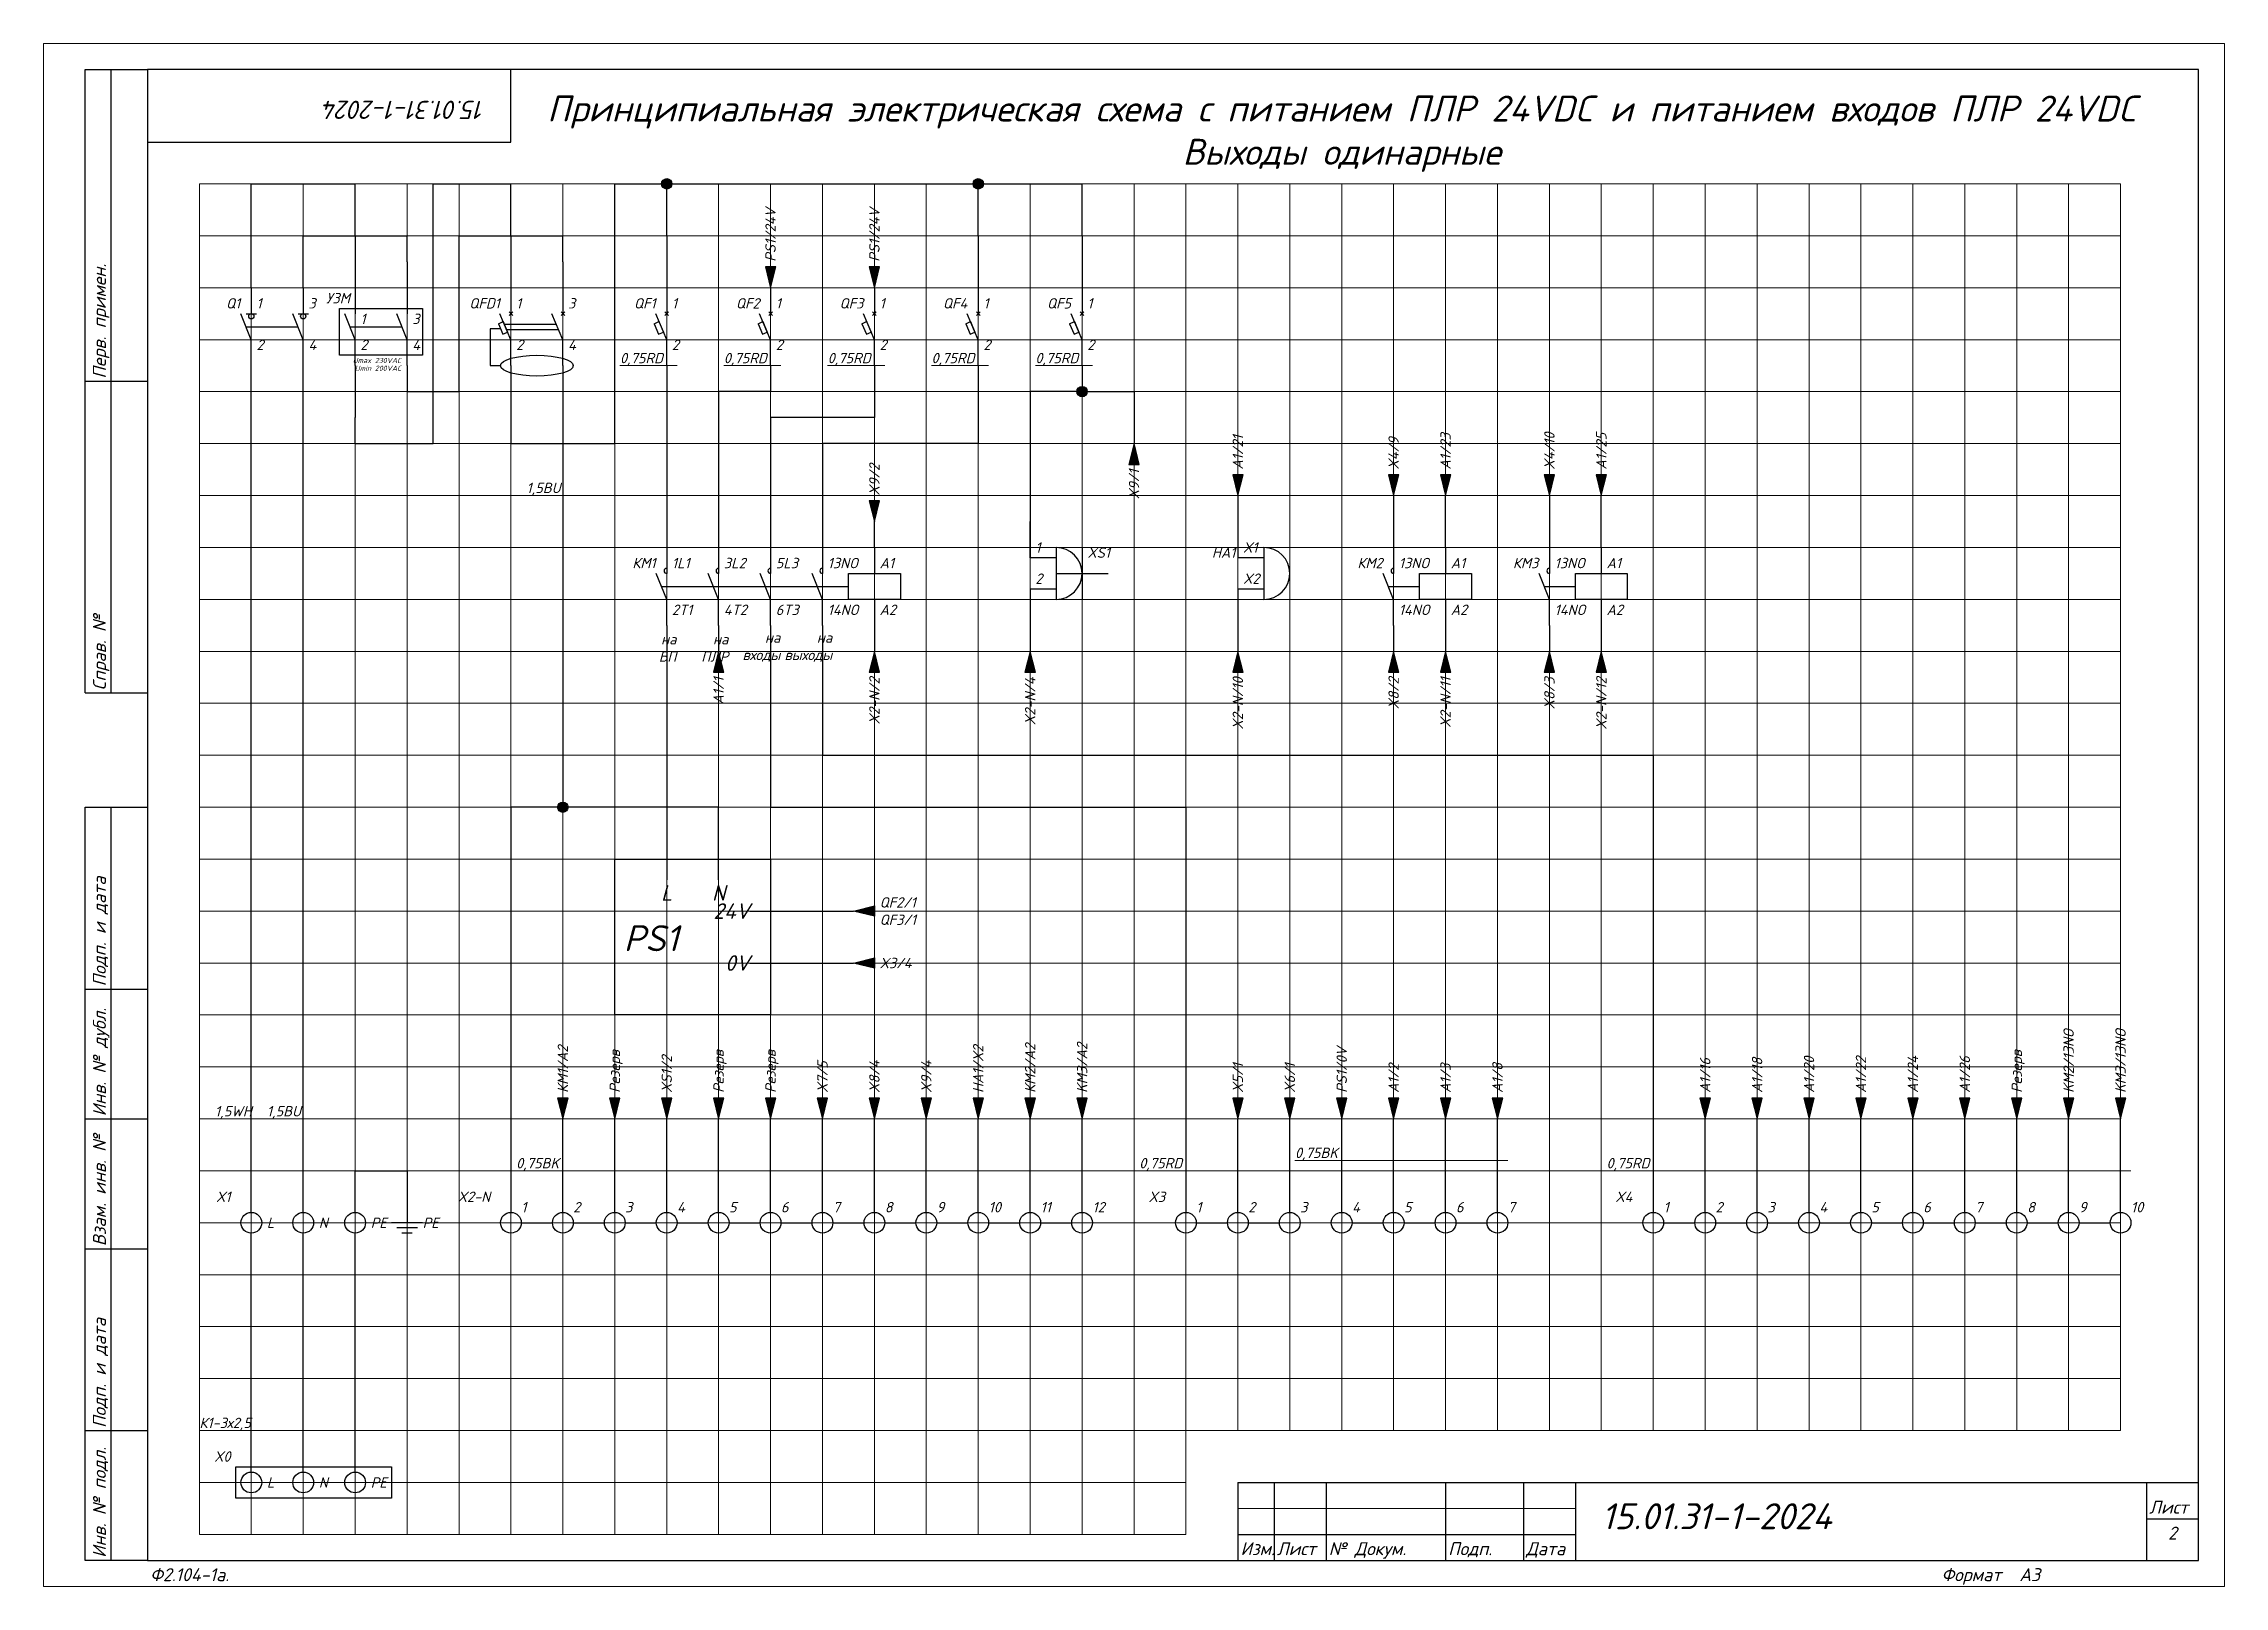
# Paper-space layout 'Эл2 (5)' of a CAD drawing. Header units: millimetres. Extents: x 0 to 420, y 0 to 297.
# The model-space entities are those that its viewports show. They can reach past a viewport. Long polylines and large blocks are cut down to what shows.
import ezdxf
from ezdxf.enums import TextEntityAlignment as Align

# ---------------------------------------------------------------- set-up
doc = ezdxf.new("R2010")
doc.units = ezdxf.units.MM
for name, color, linetype, lineweight in [('4', 4, 'Continuous', 15), ('Основная', 7, 'Continuous', 30), ('Тонкая для кабелей', 7, 'Continuous', 15)]:
    doc.layers.add(name, color=color, linetype=linetype, lineweight=lineweight)
doc.layers.add('Привязки', color=2, linetype='Continuous', lineweight=0, plot=False, transparency=0.8)
doc.layers.add('рамка', color=253, linetype='Continuous', lineweight=5, transparency=0.8)
doc.styles.add('текст', font='isocpeui.ttf')

psp = doc.layouts.new('Эл2 (5)')

msp = doc.modelspace()

# ---------------------------------------------------------------- texts
at = {"layer": 'Основная', "style": 'текст'}
for s, width, heights, insert, char_height, attachment_point in [('Принципиальная электрическая схема с питанием ПЛР 24VDC и питанием входов ПЛР 24VDC\\PВыходы одинарные', 333.9398066, [15.99579], (9090.0001, 289.99998), 5, 2), ('УЗМ', 5.8793103, [0], (8899, 250), 2, 9), ('1', 3, [0], (8881, 249), 2, 7), ('3', 3, [0], (8891, 249), 2, 7), ('1', 3, [0], (8901, 246), 2, 7), ('3', 3, [0], (8911, 246), 2, 7), ('1', 3, [0], (8931, 249), 2, 7), ('3', 3, [0], (8941, 249), 2, 7), ('1', 3, [0], (8961, 249), 2, 7), ('1', 3, [0], (8981, 249), 2, 7), ('1', 3, [0], (9001, 249), 2, 7), ('1', 3, [0], (9021, 249), 2, 7), ('1', 3, [0], (9041, 249), 2, 7), ('2', 3, [0], (8881, 241), 2, 7), ('4', 3, [0], (8891, 241), 2, 7), ('Umax 230VAC', 12.2395477, [0], (8908.87931, 238.49676), 1, 9), ('2', 3, [0], (8901, 241), 2, 7), ('4', 3, [0], (8911, 241), 2, 7), ('2', 3, [0], (8931, 241), 2, 7), ('4', 3, [0], (8941, 241), 2, 7), ('2', 3, [0], (8961, 241), 2, 7), ('2', 3, [0], (8981, 241), 2, 7), ('2', 3, [0], (9001, 241), 2, 7), ('2', 3, [0], (9021, 241), 2, 7), ('2', 3, [0], (9041, 241), 2, 7), ('Umin 200VAC', 14.3469034, [0], (8908.87931, 237), 1, 9), ('1', 3, [0], (9031, 202), 2, 7), ('XS1', 3, [0], (9041, 201), 2, 7), ('HA1', 3, [0], (9065, 201), 2, 7), ('X1', 3, [0], (9071, 202), 2, 7), ('КМ1', 5.8793103, [0], (8957.87931, 199), 2, 9), ('1L1', 3, [0], (8961, 199), 2, 7), ('3L2', 3, [0], (8971, 199), 2, 7), ('5L3', 3, [0], (8981, 199), 2, 7), ('13NO', 3, [0], (8991, 199), 2, 7), ('А1', 3, [0], (9001, 199), 2, 7), ('2', 3, [0], (9031, 196), 2, 7), ('X2', 3, [0], (9071, 196), 2, 7), ('КМ2', 5.8793103, [0], (9097.87931, 199), 2, 9), ('13NO', 3, [0], (9101, 199), 2, 7), ('А1', 3, [0], (9111, 199), 2, 7), ('КМ3', 5.8793103, [0], (9127.87931, 199), 2, 9), ('13NO', 3, [0], (9131, 199), 2, 7), ('А1', 3, [0], (9141, 199), 2, 7), ('2T1', 3, [0], (8961, 190), 2, 7), ('4T2', 3, [0], (8971, 190), 2, 7), ('6T3', 3, [0], (8981, 190), 2, 7), ('14NO', 3, [0], (8991, 190), 2, 7), ('А2', 3, [0], (9001, 190), 2, 7), ('14NO', 3, [0], (9101, 190), 2, 7), ('А2', 3, [0], (9111, 190), 2, 7), ('14NO', 3, [0], (9131, 190), 2, 7), ('А2', 3, [0], (9141, 190), 2, 7), ('QF2/1\\PQF3/1', 10, [0], (9001, 133), 2, 4), ('X3/4', 10, [0], (9001, 123), 2, 4), ('X1', 10, [0], (8876, 77), 2, 9), ('X2-N', 10, [0], (8926, 77), 2, 9), ('1', 3, [0], (8932, 75), 2, 7), ('2', 3, [0], (8942, 75), 2, 7), ('3', 3, [0], (8952, 75), 2, 7), ('4', 3, [0], (8962, 75), 2, 7), ('5', 3, [0], (8972, 75), 2, 7), ('6', 3, [0], (8982, 75), 2, 7), ('7', 3, [0], (8992, 75), 2, 7), ('8', 3, [0], (9002, 75), 2, 7), ('9', 3, [0], (9012, 75), 2, 7), ('10', 3, [0], (9022, 75), 2, 7), ('11', 3, [0], (9032, 75), 2, 7), ('12', 3, [0], (9042, 75), 2, 7), ('X3', 10, [0], (9056, 77), 2, 9), ('1', 3, [0], (9062, 75), 2, 7), ('2', 3, [0], (9072, 75), 2, 7), ('3', 3, [0], (9082, 75), 2, 7), ('4', 3, [0], (9092, 75), 2, 7), ('5', 3, [0], (9102, 75), 2, 7), ('6', 3, [0], (9112, 75), 2, 7), ('7', 3, [0], (9122, 75), 2, 7), ('X4', 10, [0], (9146, 77), 2, 9), ('1', 3, [0], (9152, 75), 2, 7), ('2', 3, [0], (9162, 75), 2, 7), ('3', 3, [0], (9172, 75), 2, 7), ('4', 3, [0], (9182, 75), 2, 7), ('5', 3, [0], (9192, 75), 2, 7), ('6', 3, [0], (9202, 75), 2, 7), ('7', 3, [0], (9212, 75), 2, 7), ('8', 3, [0], (9222, 75), 2, 7), ('9', 3, [0], (9232, 75), 2, 7), ('10', 3, [0], (9242, 75), 2, 7), ('L', 5, [0], (8883, 73), 2, 4), ('N', 5, [0], (8893, 73), 2, 4), ('PE', 5, [0], (8903, 73), 2, 4), ('PE', 5, [0], (8913, 73), 2, 4), ('X0', 10, [0], (8876, 27), 2, 9), ('L', 5, [0], (8883, 23), 2, 4), ('N', 5, [0], (8893, 23), 2, 4), ('PE', 5, [0], (8903, 23), 2, 4)]:
    msp.add_mtext_dynamic_manual_height_columns(s, width=width, gutter_width=200, heights=heights, dxfattribs=dict(at, insert=insert, char_height=char_height, attachment_point=attachment_point))
at = {"layer": 'Основная', "char_height": 2, "rotation": 90, "style": 'текст'}
for s, heights, insert, attachment_point in [('PS1/24V', [0], (8979, 258), 1), ('PS1/24V', [0], (8999, 258), 1), ('A1/21', [0], (9069, 218), 1), ('X4/9', [0], (9099, 218), 1), ('A1/23', [0], (9109, 218), 1), ('X4/10', [0], (9129, 218), 1), ('A1/25', [0], (9139, 218), 1), ('X9/2', [0], (8999, 213), 1), ('X9/1', [1.17616], (9051, 218), 9), ('А1/1', [0], (8971, 178), 9), ('X2-N/2', [0], (9001, 178), 9), ('X2-N/4', [0], (9031, 178), 9), ('X2-N/10', [0], (9071, 178), 9), ('X8/2', [0], (9101, 178), 9), ('X2-N/11', [0], (9111, 178), 9), ('X8/3', [0], (9131, 178), 9), ('X2-N/12', [0], (9141, 178), 9), ('KM2/13NO', [0], (9229, 98), 1), ('KM3/13NO', [0], (9239, 98), 1), ('КМ1/А2', [0], (8939, 98), 1), ('Резерв', [0], (8949, 98), 1), ('XS1/2', [0], (8959, 98), 1), ('Резерв', [0], (8969, 98), 1), ('Резерв', [0], (8979, 98), 1), ('HA1/X2', [0], (9019, 98), 1), ('КМ2/A2', [0], (9029, 98), 1), ('KM3/A2', [0], (9039, 98), 1), ('PS1/0V', [0], (9089, 98), 1), ('А1/18', [0], (9169, 98), 1), ('А1/20', [0], (9179, 98), 1), ('А1/22', [0], (9189, 98), 1), ('А1/24', [0], (9199, 98), 1), ('А1/26', [0], (9209, 98), 1), ('Резерв', [0], (9219, 98), 1), ('X7/5', [0], (8989, 98), 1), ('X8/4', [0], (8999, 98), 1), ('X9/4', [0], (9009, 98), 1), ('X5/1', [0], (9069, 98), 1), ('X6/1', [0], (9079, 98), 1), ('А1/2', [0], (9099, 98), 1), ('А1/3', [0], (9109, 98), 1), ('А1/8', [0], (9119, 98), 1), ('А1/16', [0], (9159, 98), 1)]:
    msp.add_mtext_dynamic_manual_height_columns(s, width=5.8793103, gutter_width=200, heights=heights, dxfattribs=dict(at, insert=insert, attachment_point=attachment_point))
at = {"layer": 'Основная', "style": 'текст'}
for s, insert, char_height, width, attachment_point in [('Q1', (8877.87931, 249), 2, 3.8793103, 9), ('QFD1', (8927.87931, 249), 2, 3.8793103, 9), ('QF1', (8957.87931, 249), 2, 3.8793103, 9), ('QF2', (8977.87931, 249), 2, 3.8793103, 9), ('QF3', (8997.87931, 249), 2, 3.8793103, 9), ('QF4', (9017.87931, 249), 2, 3.8793103, 9), ('QF5', (9037.87931, 249), 2, 3.8793103, 9), ('L', (8960, 138), 3, 6, 2), ('N', (8970, 138), 3, 6, 2), ('24V', (8976, 133), 3, 3, 6), ('PS1', (8957, 127.77745), 5, 20, 5), ('0V', (8976, 123), 3, 3, 6)]:
    msp.add_mtext(s, dxfattribs=dict(at, insert=insert, char_height=char_height, width=width, attachment_point=attachment_point))
at = {"layer": 'Привязки', "char_height": 2, "attachment_point": 9, "style": 'текст'}
for s, insert in [('на БП', (8961.87931, 181)), ('на ПЛР', (8971.87931, 181)), ('на входы', (8981.87931, 181)), ('на выходы', (8991.87931, 181))]:
    msp.add_mtext_dynamic_manual_height_columns(s, width=5.8793103, gutter_width=200, heights=[0], dxfattribs=dict(at, insert=insert))
at = {"layer": 'Тонкая для кабелей', "char_height": 2, "attachment_point": 7, "style": 'текст'}
for s, insert in [('0,75RD', (8951, 238)), ('0,75RD', (8971, 238)), ('0,75RD', (8991, 238)), ('0,75RD', (9011, 238)), ('0,75RD', (9031, 238)), ('1,5BU', (8933, 213)), ('1,5WH', (8873, 93)), ('1,5BU', (8883, 93)), ('0,75BK', (8931, 83)), ('0,75RD', (9051, 83)), ('0,75BK', (9081, 85)), ('0,75RD', (9141, 83)), ('К1-3х2,5', (8870, 33))]:
    msp.add_mtext_dynamic_manual_height_columns(s, width=10, gutter_width=200, heights=[0], dxfattribs=dict(at, insert=insert))

# ---------------------------------------------------------------- blocks, each defined once
blk = doc.blocks.new('*U109')
for p, q in [((8, 232), (8, 292)), ((8, 292), (20, 292)), ((13, 232), (13, 292)), ((90, 292), (90, 292)), ((90, 292), (90, 292)), ((90, 278), (90, 292)), ((90, 292), (90, 292)), ((90, 292), (90, 292)), ((90, 292), (90, 292)), ((20, 278), (90, 278)), ((8, 232), (20, 232)), ((8, 172), (8, 232)), ((13, 172), (13, 232)), ((8, 172), (20, 172)), ((8, 115), (8, 150)), ((8, 150), (20, 150)), ((13, 115), (13, 150)), ((8, 90), (8, 115)), ((8, 115), (20, 115)), ((13, 90), (13, 115)), ((8, 65), (8, 90)), ((8, 90), (20, 90)), ((13, 65), (13, 90)), ((8, 30), (8, 65)), ((8, 65), (20, 65)), ((13, 30), (13, 65)), ((230, 60), (415, 60)), ((230, 60), (230, 5)), ((237, 60), (237, 35)), ((247, 60), (247, 5)), ((270, 60), (270, 5)), ((285, 60), (285, 5)), ((295, 60), (295, 5)), ((415, 60), (415, 60)), ((415, 60), (415, 60)), ((295, 45), (415, 45)), ((365, 45), (365, 20)), ((380, 45), (380, 25)), ((397, 45), (397, 25)), ((230, 40), (295, 40)), ((365, 40), (415, 40)), ((230, 35), (295, 35)), ((8, 5), (8, 30)), ((8, 30), (20, 30)), ((13, 5), (13, 30)), ((365, 25), (415, 25)), ((385, 25), (385, 20)), ((295, 20), (415, 20)), ((365, 20), (365, 5)), ((20, 5), (8, 5))]:
    blk.add_line(p, q)
blk.add_lwpolyline([(20, 5), (415, 5), (415, 292), (20, 292)], close=True)
at = {"layer": '4'}
for p, q in [((230, 55), (295, 55)), ((230, 50), (295, 50)), ((230, 45), (295, 45)), ((370, 40), (370, 25)), ((375, 40), (375, 25)), ((230, 30), (295, 30)), ((230, 25), (295, 25)), ((230, 20), (295, 20)), ((230, 15), (295, 15)), ((230, 10), (295, 10))]:
    blk.add_line(p, q, dxfattribs=at)
at = {"layer": 'Привязки'}
blk.add_lwpolyline([(0, 0), (420, 0), (420, 297), (0, 297)], close=True, dxfattribs=at)
at = {"layer": 'рамка'}
blk.add_lwpolyline([(0, 297), (420, 297), (420, 0), (0, 0)], close=True, dxfattribs=at)
at = {"style": 'текст'}
for s, p in [('Перв. примен.', (12, 232.5)), ('Справ. №', (12, 172.5)), ('Подп. и дата', (12, 115.5)), ('Инв. № дубл.', (12, 90.5)), ('Взам. инв. №', (12, 65.5)), ('Подп. и дата', (12, 30.5)), ('Инв. № подл.', (12, 5.5))]:
    blk.add_text(s, height=2.5, rotation=90, dxfattribs=at).set_placement(p)
for s, height, p in [('Лит.', 2.5, (365.5, 41)), ('Масса', 2.5, (380.5, 41)), ('Масштаб', 2.5, (397.5, 41)), ('Изм.', 2.5, (230.5, 36)), ('Лист', 2.5, (237.5, 36)), ('№ Докум.', 2.5, (247.5, 36)), ('Подп.', 2.5, (270.5, 36)), ('Дата', 2.5, (285.5, 36)), ('Разраб.', 2.5, (230.5, 31)), ('Пров.', 2.5, (230.5, 26)), ('Т.контр.', 2.5, (230.5, 21)), ('Лист', 2.5, (365.5, 21)), ('Листов', 2.5, (385.5, 21)), ('Н.контр.', 2.5, (230.5, 11)), ('Утв.', 2.5, (230.5, 6)), ('Ф2.104-1а.', 0.005, (20, 4.99)), ('Ф2.104-1.', 2.5, (20.5, 1)), ('Формат', 2.5, (365.5, 1)), ('А3', 2.5, (380.5, 1)), ('А4', 0.025, (419.61, 0.01)), ('А2', 0.00833, (419.87, 0)), ('А1', 0.00625, (419.9, 0)), ('А0', 0.005, (419.92, 0))]:
    blk.add_text(s, height=height, dxfattribs=at).set_placement(p)
for tag, p, height in [('12', (90, 292), 0.00000373), ('13', (90, 292), 0.00000373), ('27', (90, 292), 0.00000522), ('29', (105, 279), 3.5), ('28', (415, 60), 0.0000438), ('ИЗМ4', (230.5, 56), 2.5), ('ЛИСТИЗМ4', (237.5, 56), 2.5), ('№ДОКУМИЗМ4', (247.5, 56), 2.5), ('ПОДПИЗМ4', (270.5, 56), 2.5), ('ДАТАИЗМ4', (285.5, 56), 2.5), ('ОБОЗНАЧЕНИЕ', (300, 51), 5), ('ИЗМ3', (230.5, 51), 2.5), ('ЛИСТИЗМ3', (237.5, 51), 2.5), ('№ДОКУМИЗМ3', (247.5, 51), 2.5), ('ПОДПИЗМ3', (270.5, 51), 2.5), ('ДАТАИЗМ3', (285.5, 51), 2.5), ('ИЗМ2', (230.5, 46), 2.5), ('ЛИСТИЗМ2', (237.5, 46), 2.5), ('№ДОКУМИЗМ2', (247.5, 46), 2.5), ('ПОДПИЗМ2', (270.5, 46), 2.5), ('ДАТАИЗМ2', (285.5, 46), 2.5), ('ИЗМ1', (230.5, 41), 2.5), ('ЛИСТИЗМ1', (237.5, 41), 2.5), ('№ДОКУМИЗМ1', (247.5, 41), 2.5), ('ПОДПИЗМ1', (270.5, 41), 2.5), ('ДАТАИЗМ1', (285.5, 41), 2.5), ('РАЗРАБ', (247.5, 31), 2.5), ('ДАТАРАЗРАБ', (285.5, 31), 2.5), ('ПРОВ', (247.5, 26), 2.5), ('ДАТАПРОВ', (285.5, 26), 2.5), ('ТКОНТР', (247.5, 21), 2.5), ('ДАТАТКОНТР', (285.5, 21), 2.5), ('ЛИСТОВ', (400.5, 21), 2.5), ('10', (230.5, 16), 2.5), ('11', (247.5, 16), 2.5), ('НКОНТР', (247.5, 11), 2.5), ('ДАТАНКОНТР', (285.5, 11), 2.5), ('УТВ', (247.5, 6), 2.5), ('ДАТАУТВ', (285.5, 6), 2.5)]:
    blk.add_attdef(tag, p, '', height=height, dxfattribs=at)
for tag, p, height, rotation in [('ОБОЗНАЧЕНИЕ-ВЕРХ', (85, 286), 3.5, 180), ('ПРИМЕНЯЕМОСТЬ', (19, 232.5), 2.5, 90), ('СПРАВ№', (19, 172.5), 2.5, 90), ('ДАТАУЧЁТАДУБЛ', (19, 115.5), 2.5, 90), ('ИНВ№ДУБЛ', (19, 90.5), 2.5, 90), ('ВЗАМИНВ№', (19, 65.5), 2.5, 90), ('ДАТАУЧЁТА', (19, 30.5), 2.5, 90), ('ИНВ№ПОДЛ', (19, 5.5), 2.5, 90)]:
    blk.add_attdef(tag, p, '', height=height, rotation=rotation, dxfattribs=at)
blk.add_attdef('30', text='', height=5, dxfattribs=at).set_placement((355, 64), align=Align.MIDDLE)
for tag, height, p in [('НАИМЕНОВАНИЕ1', 5, (330, 36)), ('НАИМЕНОВАНИЕ2', 3.5, (330, 31)), ('МАССА', 3.5, (388.5, 31)), ('МАСШТАБ', 3.5, (406, 31)), ('НАИМЕНОВАНИЕ3', 3.5, (330, 26)), ('НАИМЕНОВАНИЕ4', 2.5, (330, 21)), ('ЛИСТ', 2.5, (380.5, 21)), ('МАТЕРИАЛ1', 2.5, (330, 16)), ('ПРЕДПРИЯТИЕ1', 3.5, (390, 16)), ('МАТЕРИАЛ2', 2.5, (330, 11)), ('ПРЕДПРИЯТИЕ2', 3.5, (390, 11)), ('МАТЕРИАЛ3', 2.5, (330, 6)), ('ПРЕДПРИЯТИЕ3', 3.5, (390.02, 6))]:
    blk.add_attdef(tag, text='', height=height, dxfattribs=at).set_placement(p, align=Align.CENTER)
for tag, p in [('ЛИТЕРА', (367.5, 31)), ('ЛИТЕРА2', (372.5, 31)), ('ЛИТЕРА3', (377.5, 31))]:
    blk.add_attdef(tag, text='', height=2.5, dxfattribs=at).set_placement(p, align=Align.RIGHT)
for tag, p in [('ИНДЕКС', (367.5, 31)), ('ИНДЕКС2', (372.5, 31)), ('ИНДЕКС3', (377.5, 31))]:
    blk.add_attdef(tag, text='', height=2.5, dxfattribs=at).set_placement(p, align=Align.TOP_LEFT)
blk = doc.blocks.new('*U110')
for p, q in [((8, 232), (8, 292)), ((8, 292), (20, 292)), ((13, 232), (13, 292)), ((90, 292), (90, 292)), ((90, 292), (90, 292)), ((90, 278), (90, 292)), ((90, 292), (90, 292)), ((90, 292), (90, 292)), ((90, 292), (90, 292)), ((20, 278), (90, 278)), ((8, 232), (20, 232)), ((8, 172), (8, 232)), ((13, 172), (13, 232)), ((8, 172), (20, 172)), ((8, 115), (8, 150)), ((8, 150), (20, 150)), ((13, 115), (13, 150)), ((8, 90), (8, 115)), ((8, 115), (20, 115)), ((13, 90), (13, 115)), ((8, 65), (8, 90)), ((8, 90), (20, 90)), ((13, 65), (13, 90)), ((8, 30), (8, 65)), ((8, 65), (20, 65)), ((13, 30), (13, 65)), ((8, 5), (8, 30)), ((8, 30), (20, 30)), ((13, 5), (13, 30)), ((230, 20), (415, 20)), ((230, 20), (230, 5)), ((237, 20), (237, 5)), ((247, 20), (247, 5)), ((270, 20), (270, 5)), ((285, 20), (285, 5)), ((295, 20), (295, 5)), ((405, 20), (405, 5)), ((415, 20), (415, 20)), ((415, 20), (415, 20)), ((405, 13), (415, 13)), ((230, 10), (295, 10)), ((20, 5), (8, 5)), ((230, 5), (295, 5)), ((415, 5), (415, 5)), ((415, 5), (415, 5)), ((415, 5), (415, 5)), ((415, 5), (415, 5)), ((415, 5), (415, 5)), ((415, 5), (415, 5)), ((415, 5), (415, 5))]:
    blk.add_line(p, q)
blk.add_lwpolyline([(20, 5), (415, 5), (415, 292), (20, 292)], close=True)
at = {"layer": '4'}
for p, q in [((230, 15), (295, 15)), ((415, 5), (415, 5)), ((415, 5), (415, 5)), ((415, 5), (415, 5)), ((415, 5), (415, 5)), ((415, 5), (415, 5)), ((415, 5), (415, 5)), ((415, 5), (415, 5)), ((415, 5), (415, 5)), ((415, 5), (415, 5))]:
    blk.add_line(p, q, dxfattribs=at)
at = {"layer": 'Привязки'}
blk.add_lwpolyline([(0, 0), (420, 0), (420, 297), (0, 297)], close=True, dxfattribs=at)
at = {"layer": 'рамка'}
blk.add_lwpolyline([(0, 297), (420, 297), (420, 0), (0, 0)], close=True, dxfattribs=at)
at = {"style": 'текст'}
for s, p in [('Перв. примен.', (12, 232.5)), ('Справ. №', (12, 172.5)), ('Подп. и дата', (12, 115.5)), ('Инв. № дубл.', (12, 90.5)), ('Взам. инв. №', (12, 65.5)), ('Подп. и дата', (12, 30.5)), ('Инв. № подл.', (12, 5.5))]:
    blk.add_text(s, height=2.5, rotation=90, dxfattribs=at).set_placement(p)
for s, height, p in [('Лист', 2.5, (405.5, 14)), ('Изм.', 2.5, (230.5, 6)), ('Лист', 2.5, (237.5, 6)), ('№ Докум.', 2.5, (247.5, 6)), ('Подп.', 2.5, (270.5, 6)), ('Дата', 2.5, (285.5, 6)), ('Ф2.104-1.', 0.005, (20, 4.99)), ('Разраб.', 0.0000135, (415, 5)), ('Пров.', 0.0000135, (415, 5)), ('Т.контр.', 0.0000135, (415, 5)), ('Н.контр.', 0.0000135, (415, 5)), ('Утв.', 0.0000135, (415, 5)), ('Лит.', 0.0000135, (415, 5)), ('Масса', 0.0000135, (415, 5)), ('Масштаб', 0.0000135, (415, 5)), ('Листов', 0.0000135, (415, 5)), ('Ф2.104-1а.', 2.5, (20.5, 1)), ('Формат', 2.5, (365.5, 1)), ('А3', 2.5, (380.5, 1)), ('А4', 0.025, (419.61, 0.01)), ('А2', 0.00833, (419.87, 0)), ('А1', 0.00625, (419.9, 0)), ('А0', 0.005, (419.92, 0))]:
    blk.add_text(s, height=height, dxfattribs=at).set_placement(p)
for tag, p, height in [('12', (90, 292), 0.00000373), ('13', (90, 292), 0.00000373), ('27', (90, 292), 0.00000522), ('29', (105, 249), 3.5), ('ИЗМ2', (230.5, 16), 2.5), ('ЛИСТИЗМ2', (237.5, 16), 2.5), ('№ДОКУМИЗМ2', (247.5, 16), 2.5), ('28', (415, 20), 0.0000438), ('ИЗМ1', (230.5, 11), 2.5), ('ЛИСТИЗМ1', (237.5, 11), 2.5), ('№ДОКУМИЗМ1', (247.5, 11), 2.5), ('ПОДПИЗМ1', (270.5, 11), 2.5), ('ДАТАИЗМ1', (285.5, 11), 2.5), ('ДАТАНКОНТР', (285.5, 11), 2.5), ('ОБОЗНАЧЕНИЕ', (300, 11), 5), ('ДАТАУТВ', (285.5, 6), 2.5), ('РАЗРАБ', (415, 5), 0.0000135), ('ЛИСТОВ', (415, 5), 0.0000135), ('ПРОВ', (415, 5), 0.0000135), ('ТКОНТР', (415, 5), 0.0000135), ('НКОНТР', (415, 5), 0.0000135), ('УТВ', (415, 5), 0.0000135), ('10', (415, 5), 0.0000135), ('11', (415, 5), 0.0000135), ('ПОДПИЗМ2', (415, 5), 0.0000135), ('ДАТАИЗМ2', (415, 5), 0.0000135), ('ИЗМ3', (415, 5), 0.0000135), ('ЛИСТИЗМ3', (415, 5), 0.0000135), ('№ДОКУМИЗМ3', (415, 5), 0.0000135), ('ПОДПИЗМ3', (415, 5), 0.0000135), ('ДАТАИЗМ3', (415, 5), 0.0000135), ('ИЗМ4', (415, 5), 0.0000135), ('ЛИСТИЗМ4', (415, 5), 0.0000135), ('№ДОКУМИЗМ4', (415, 5), 0.0000135), ('ПОДПИЗМ4', (415, 5), 0.0000135), ('ДАТАИЗМ4', (415, 5), 0.0000135), ('ДАТАРАЗРАБ', (415, 5), 0.0000135), ('ДАТАПРОВ', (415, 5), 0.0000135), ('ДАТАТКОНТР', (415, 5), 0.0000135)]:
    blk.add_attdef(tag, p, '', height=height, dxfattribs=at)
for tag, p, height, rotation in [('ОБОЗНАЧЕНИЕ-ВЕРХ', (85, 286), 3.5, 180), ('ПРИМЕНЯЕМОСТЬ', (19, 232.5), 2.5, 90), ('СПРАВ№', (19, 172.5), 2.5, 90), ('ДАТАУЧЁТАДУБЛ', (19, 115.5), 2.5, 90), ('ИНВ№ДУБЛ', (19, 90.5), 2.5, 90), ('ВЗАМИНВ№', (19, 65.5), 2.5, 90), ('ДАТАУЧЁТА', (19, 30.5), 2.5, 90), ('ИНВ№ПОДЛ', (19, 5.5), 2.5, 90)]:
    blk.add_attdef(tag, p, '', height=height, rotation=rotation, dxfattribs=at)
blk.add_attdef('30', text='', height=5, dxfattribs=at).set_placement((355, 34), align=Align.MIDDLE)
for tag, height, p in [('ЛИСТ', 2.5, (410, 9)), ('НАИМЕНОВАНИЕ1', 0.000027, (415, 5)), ('НАИМЕНОВАНИЕ2', 0.0000189, (415, 5)), ('НАИМЕНОВАНИЕ3', 0.0000189, (415, 5)), ('НАИМЕНОВАНИЕ4', 0.0000135, (415, 5)), ('МАССА', 0.0000189, (415, 5)), ('МАСШТАБ', 0.0000189, (415, 5)), ('МАТЕРИАЛ1', 0.0000135, (415, 5)), ('МАТЕРИАЛ2', 0.0000135, (415, 5)), ('МАТЕРИАЛ3', 0.0000135, (415, 5)), ('ПРЕДПРИЯТИЕ1', 0.0000189, (415, 5)), ('ПРЕДПРИЯТИЕ2', 0.0000189, (415, 5)), ('ПРЕДПРИЯТИЕ3', 0.0000189, (415, 5))]:
    blk.add_attdef(tag, text='', height=height, dxfattribs=at).set_placement(p, align=Align.CENTER)
for tag in ['ЛИТЕРА', 'ЛИТЕРА2', 'ЛИТЕРА3']:
    blk.add_attdef(tag, text='', height=0.0000135, dxfattribs=at).set_placement((415, 5), align=Align.RIGHT)
for tag in ['ИНДЕКС', 'ИНДЕКС2', 'ИНДЕКС3']:
    blk.add_attdef(tag, text='', height=0.0000135, dxfattribs=at).set_placement((415, 5), align=Align.TOP_LEFT)

# ---------------------------------------------------------------- hatches: boundary and pattern name
at = {"layer": 'Основная'}
h = msp.add_hatch(color=256, dxfattribs=at)
h.dxf.hatch_style = 1
h.paths.add_polyline_path([(8960, 273), (8960, 274, 0.414213562), (8959, 273)])
h.paths.add_polyline_path([(8961, 273, 0.414213562), (8960, 274), (8960, 273)])
h.paths.add_polyline_path([(8959, 273, 0.414213562), (8960, 272), (8960, 273)])
h.paths.add_polyline_path([(8960, 273), (8960, 272, 0.414213562), (8961, 273)])
h = msp.add_hatch(color=256, dxfattribs=at)
h.dxf.hatch_style = 1
h.paths.add_polyline_path([(9020, 273), (9020, 274, 0.414213562), (9019, 273)])
h.paths.add_polyline_path([(9021, 273, 0.414213562), (9020, 274), (9020, 273)])
h.paths.add_polyline_path([(9019, 273, 0.414213562), (9020, 272), (9020, 273)])
h.paths.add_polyline_path([(9020, 273), (9020, 272, 0.414213562), (9021, 273)])
h = msp.add_hatch(color=256, dxfattribs=at)
h.dxf.hatch_style = 1
h.paths.add_polyline_path([(8980, 253), (8981, 257), (8980, 257)])
h.paths.add_polyline_path([(8980, 253), (8980, 257), (8979, 257)])
h = msp.add_hatch(color=256, dxfattribs=at)
h.dxf.hatch_style = 1
h.paths.add_polyline_path([(9000, 253), (9001, 257), (9000, 257)])
h.paths.add_polyline_path([(9000, 253), (9000, 257), (8999, 257)])
h = msp.add_hatch(color=256, dxfattribs=at)
h.dxf.hatch_style = 1
h.paths.add_polyline_path([(9040, 233), (9040, 234, 0.414213562), (9039, 233)])
h.paths.add_polyline_path([(9041, 233, 0.414213562), (9040, 234), (9040, 233)])
h.paths.add_polyline_path([(9039, 233, 0.414213562), (9040, 232), (9040, 233)])
h.paths.add_polyline_path([(9040, 233), (9040, 232, 0.414213562), (9041, 233)])
h = msp.add_hatch(color=256, dxfattribs=at)
h.dxf.hatch_style = 1
h.paths.add_polyline_path([(9050, 223), (9049, 219), (9050, 219)])
h.paths.add_polyline_path([(9050, 223), (9050, 219), (9051, 219)])
h = msp.add_hatch(color=256, dxfattribs=at)
h.dxf.hatch_style = 1
h.paths.add_polyline_path([(9070, 213), (9071, 217), (9070, 217)])
h.paths.add_polyline_path([(9070, 213), (9070, 217), (9069, 217)])
h = msp.add_hatch(color=256, dxfattribs=at)
h.dxf.hatch_style = 1
h.paths.add_polyline_path([(9100, 213), (9101, 217), (9100, 217)])
h.paths.add_polyline_path([(9100, 213), (9100, 217), (9099, 217)])
h = msp.add_hatch(color=256, dxfattribs=at)
h.dxf.hatch_style = 1
h.paths.add_polyline_path([(9110, 213), (9111, 217), (9110, 217)])
h.paths.add_polyline_path([(9110, 213), (9110, 217), (9109, 217)])
h = msp.add_hatch(color=256, dxfattribs=at)
h.dxf.hatch_style = 1
h.paths.add_polyline_path([(9130, 213), (9131, 217), (9130, 217)])
h.paths.add_polyline_path([(9130, 213), (9130, 217), (9129, 217)])
h = msp.add_hatch(color=256, dxfattribs=at)
h.dxf.hatch_style = 1
h.paths.add_polyline_path([(9140, 213), (9141, 217), (9140, 217)])
h.paths.add_polyline_path([(9140, 213), (9140, 217), (9139, 217)])
h = msp.add_hatch(color=256, dxfattribs=at)
h.dxf.hatch_style = 1
h.paths.add_polyline_path([(9000, 208), (9001, 212), (9000, 212)])
h.paths.add_polyline_path([(9000, 208), (9000, 212), (8999, 212)])
h = msp.add_hatch(color=256, dxfattribs=at)
h.dxf.hatch_style = 1
h.paths.add_polyline_path([(8970, 183), (8969, 179), (8970, 179)])
h.paths.add_polyline_path([(8970, 183), (8970, 179), (8971, 179)])
h = msp.add_hatch(color=256, dxfattribs=at)
h.dxf.hatch_style = 1
h.paths.add_polyline_path([(9000, 183), (8999, 179), (9000, 179)])
h.paths.add_polyline_path([(9000, 183), (9000, 179), (9001, 179)])
h = msp.add_hatch(color=256, dxfattribs=at)
h.dxf.hatch_style = 1
h.paths.add_polyline_path([(9030, 183), (9029, 179), (9030, 179)])
h.paths.add_polyline_path([(9030, 183), (9030, 179), (9031, 179)])
h = msp.add_hatch(color=256, dxfattribs=at)
h.dxf.hatch_style = 1
h.paths.add_polyline_path([(9070, 183), (9069, 179), (9070, 179)])
h.paths.add_polyline_path([(9070, 183), (9070, 179), (9071, 179)])
h = msp.add_hatch(color=256, dxfattribs=at)
h.dxf.hatch_style = 1
h.paths.add_polyline_path([(9100, 183), (9099, 179), (9100, 179)])
h.paths.add_polyline_path([(9100, 183), (9100, 179), (9101, 179)])
h = msp.add_hatch(color=256, dxfattribs=at)
h.dxf.hatch_style = 1
h.paths.add_polyline_path([(9110, 183), (9109, 179), (9110, 179)])
h.paths.add_polyline_path([(9110, 183), (9110, 179), (9111, 179)])
h = msp.add_hatch(color=256, dxfattribs=at)
h.dxf.hatch_style = 1
h.paths.add_polyline_path([(9130, 183), (9129, 179), (9130, 179)])
h.paths.add_polyline_path([(9130, 183), (9130, 179), (9131, 179)])
h = msp.add_hatch(color=256, dxfattribs=at)
h.dxf.hatch_style = 1
h.paths.add_polyline_path([(9140, 183), (9139, 179), (9140, 179)])
h.paths.add_polyline_path([(9140, 183), (9140, 179), (9141, 179)])
h = msp.add_hatch(color=256, dxfattribs=at)
h.dxf.hatch_style = 1
h.paths.add_polyline_path([(8940, 153), (8940, 154, 0.414213562), (8939, 153)])
h.paths.add_polyline_path([(8941, 153, 0.414213562), (8940, 154), (8940, 153)])
h.paths.add_polyline_path([(8939, 153, 0.414213562), (8940, 152), (8940, 153)])
h.paths.add_polyline_path([(8940, 153), (8940, 152, 0.414213562), (8941, 153)])
h = msp.add_hatch(color=256, dxfattribs=at)
h.dxf.hatch_style = 1
h.paths.add_polyline_path([(8996, 133), (9000, 134), (9000, 133)])
h.paths.add_polyline_path([(8996, 133), (9000, 133), (9000, 132)])
h = msp.add_hatch(color=256, dxfattribs=at)
h.dxf.hatch_style = 1
h.paths.add_polyline_path([(8996, 123), (9000, 124), (9000, 123)])
h.paths.add_polyline_path([(8996, 123), (9000, 123), (9000, 122)])
h = msp.add_hatch(color=256, dxfattribs=at)
h.dxf.hatch_style = 1
h.paths.add_polyline_path([(8940, 93), (8941, 97), (8940, 97)])
h.paths.add_polyline_path([(8940, 93), (8940, 97), (8939, 97)])
h = msp.add_hatch(color=256, dxfattribs=at)
h.dxf.hatch_style = 1
h.paths.add_polyline_path([(8950, 93), (8951, 97), (8950, 97)])
h.paths.add_polyline_path([(8950, 93), (8950, 97), (8949, 97)])
h = msp.add_hatch(color=256, dxfattribs=at)
h.dxf.hatch_style = 1
h.paths.add_polyline_path([(8960, 93), (8961, 97), (8960, 97)])
h.paths.add_polyline_path([(8960, 93), (8960, 97), (8959, 97)])
h = msp.add_hatch(color=256, dxfattribs=at)
h.dxf.hatch_style = 1
h.paths.add_polyline_path([(8970, 93), (8971, 97), (8970, 97)])
h.paths.add_polyline_path([(8970, 93), (8970, 97), (8969, 97)])
h = msp.add_hatch(color=256, dxfattribs=at)
h.dxf.hatch_style = 1
h.paths.add_polyline_path([(8980, 93), (8981, 97), (8980, 97)])
h.paths.add_polyline_path([(8980, 93), (8980, 97), (8979, 97)])
h = msp.add_hatch(color=256, dxfattribs=at)
h.dxf.hatch_style = 1
h.paths.add_polyline_path([(8990, 93), (8991, 97), (8990, 97)])
h.paths.add_polyline_path([(8990, 93), (8990, 97), (8989, 97)])
h = msp.add_hatch(color=256, dxfattribs=at)
h.dxf.hatch_style = 1
h.paths.add_polyline_path([(9000, 93), (9001, 97), (9000, 97)])
h.paths.add_polyline_path([(9000, 93), (9000, 97), (8999, 97)])
h = msp.add_hatch(color=256, dxfattribs=at)
h.dxf.hatch_style = 1
h.paths.add_polyline_path([(9010, 93), (9011, 97), (9010, 97)])
h.paths.add_polyline_path([(9010, 93), (9010, 97), (9009, 97)])
h = msp.add_hatch(color=256, dxfattribs=at)
h.dxf.hatch_style = 1
h.paths.add_polyline_path([(9020, 93), (9021, 97), (9020, 97)])
h.paths.add_polyline_path([(9020, 93), (9020, 97), (9019, 97)])
h = msp.add_hatch(color=256, dxfattribs=at)
h.dxf.hatch_style = 1
h.paths.add_polyline_path([(9030, 93), (9031, 97), (9030, 97)])
h.paths.add_polyline_path([(9030, 93), (9030, 97), (9029, 97)])
h = msp.add_hatch(color=256, dxfattribs=at)
h.dxf.hatch_style = 1
h.paths.add_polyline_path([(9040, 93), (9041, 97), (9040, 97)])
h.paths.add_polyline_path([(9040, 93), (9040, 97), (9039, 97)])
h = msp.add_hatch(color=256, dxfattribs=at)
h.dxf.hatch_style = 1
h.paths.add_polyline_path([(9070, 93), (9071, 97), (9070, 97)])
h.paths.add_polyline_path([(9070, 93), (9070, 97), (9069, 97)])
h = msp.add_hatch(color=256, dxfattribs=at)
h.dxf.hatch_style = 1
h.paths.add_polyline_path([(9080, 93), (9081, 97), (9080, 97)])
h.paths.add_polyline_path([(9080, 93), (9080, 97), (9079, 97)])
h = msp.add_hatch(color=256, dxfattribs=at)
h.dxf.hatch_style = 1
h.paths.add_polyline_path([(9090, 93), (9091, 97), (9090, 97)])
h.paths.add_polyline_path([(9090, 93), (9090, 97), (9089, 97)])
h = msp.add_hatch(color=256, dxfattribs=at)
h.dxf.hatch_style = 1
h.paths.add_polyline_path([(9100, 93), (9101, 97), (9100, 97)])
h.paths.add_polyline_path([(9100, 93), (9100, 97), (9099, 97)])
h = msp.add_hatch(color=256, dxfattribs=at)
h.dxf.hatch_style = 1
h.paths.add_polyline_path([(9110, 93), (9111, 97), (9110, 97)])
h.paths.add_polyline_path([(9110, 93), (9110, 97), (9109, 97)])
h = msp.add_hatch(color=256, dxfattribs=at)
h.dxf.hatch_style = 1
h.paths.add_polyline_path([(9120, 93), (9121, 97), (9120, 97)])
h.paths.add_polyline_path([(9120, 93), (9120, 97), (9119, 97)])
h = msp.add_hatch(color=256, dxfattribs=at)
h.dxf.hatch_style = 1
h.paths.add_polyline_path([(9160, 93), (9161, 97), (9160, 97)])
h.paths.add_polyline_path([(9160, 93), (9160, 97), (9159, 97)])
h = msp.add_hatch(color=256, dxfattribs=at)
h.dxf.hatch_style = 1
h.paths.add_polyline_path([(9170, 93), (9171, 97), (9170, 97)])
h.paths.add_polyline_path([(9170, 93), (9170, 97), (9169, 97)])
h = msp.add_hatch(color=256, dxfattribs=at)
h.dxf.hatch_style = 1
h.paths.add_polyline_path([(9180, 93), (9181, 97), (9180, 97)])
h.paths.add_polyline_path([(9180, 93), (9180, 97), (9179, 97)])
h = msp.add_hatch(color=256, dxfattribs=at)
h.dxf.hatch_style = 1
h.paths.add_polyline_path([(9190, 93), (9191, 97), (9190, 97)])
h.paths.add_polyline_path([(9190, 93), (9190, 97), (9189, 97)])
h = msp.add_hatch(color=256, dxfattribs=at)
h.dxf.hatch_style = 1
h.paths.add_polyline_path([(9200, 93), (9201, 97), (9200, 97)])
h.paths.add_polyline_path([(9200, 93), (9200, 97), (9199, 97)])
h = msp.add_hatch(color=256, dxfattribs=at)
h.dxf.hatch_style = 1
h.paths.add_polyline_path([(9210, 93), (9211, 97), (9210, 97)])
h.paths.add_polyline_path([(9210, 93), (9210, 97), (9209, 97)])
h = msp.add_hatch(color=256, dxfattribs=at)
h.dxf.hatch_style = 1
h.paths.add_polyline_path([(9220, 93), (9221, 97), (9220, 97)])
h.paths.add_polyline_path([(9220, 93), (9220, 97), (9219, 97)])
h = msp.add_hatch(color=256, dxfattribs=at)
h.dxf.hatch_style = 1
h.paths.add_polyline_path([(9230, 93), (9231, 97), (9230, 97)])
h.paths.add_polyline_path([(9230, 93), (9230, 97), (9229, 97)])
h = msp.add_hatch(color=256, dxfattribs=at)
h.dxf.hatch_style = 1
h.paths.add_polyline_path([(9240, 93), (9241, 97), (9240, 97)])
h.paths.add_polyline_path([(9240, 93), (9240, 97), (9239, 97)])

# ---------------------------------------------------------------- linework, layer by layer
for p, q in [((8880, 273), (8900, 273)), ((8880, 263), (8880, 273)), ((8900, 263), (8900, 273)), ((8915, 273), (8930, 273)), ((8915, 263), (8915, 273)), ((8930, 263), (8930, 273)), ((8950, 273), (9040, 273)), ((8950, 263), (8950, 273)), ((8960, 263), (8960, 273)), ((9020, 263), (9020, 273)), ((9040, 263), (9040, 273)), ((8880, 253), (8880, 263)), ((8890, 263), (8910, 263)), ((8890, 258), (8890, 263)), ((8900, 263), (8900, 253)), ((8910, 258), (8910, 263)), ((8915, 228), (8915, 263)), ((8920, 263), (8940, 263)), ((8920, 258), (8920, 263)), ((8930, 263), (8930, 253)), ((8940, 258), (8940, 263)), ((8950, 223), (8950, 263)), ((8960, 263), (8960, 253)), ((9020, 263), (9020, 253)), ((9040, 263), (9040, 253)), ((8890, 253), (8890, 258)), ((8910, 258), (8910, 253)), ((8920, 233), (8920, 258)), ((8940, 258), (8940, 253)), ((8979, 257), (8980, 253)), ((8981, 257), (8979, 257)), ((8980, 253), (8981, 257)), ((8999, 257), (9000, 253)), ((9001, 257), (8999, 257)), ((9000, 253), (9001, 257)), ((8880, 253), (8880, 248)), ((8890, 253), (8890, 248)), ((8900, 253), (8900, 248)), ((8910, 253), (8910, 248)), ((8930, 253), (8930, 248)), ((8940, 253), (8940, 248)), ((8960, 253), (8960, 248)), ((8980, 253), (8980, 248)), ((9000, 253), (9000, 248)), ((9020, 253), (9020, 248)), ((9040, 253), (9040, 248)), ((8880, 243), (8878, 248)), ((8879, 248), (8881, 248)), ((8890, 243), (8888, 248)), ((8889, 248), (8891, 248)), ((8897, 249), (8913, 249)), ((8897, 240), (8897, 249)), ((8900, 243), (8898, 248)), ((8910, 243), (8908, 248)), ((8913, 249), (8913, 240)), ((8930, 243), (8927.87931, 247.94828)), ((8930.35355, 248.35355), (8929.64645, 247.64645)), ((8929.64645, 248.35355), (8930.35355, 247.64645)), ((8930, 248), (8930.35355, 248.35355)), ((8940, 243), (8937.87931, 247.94828)), ((8940.35355, 248.35355), (8939.64645, 247.64645)), ((8939.64645, 248.35355), (8940.35355, 247.64645)), ((8940, 248), (8940.35355, 248.35355)), ((8960, 243), (8957.87931, 247.94828)), ((8960.35355, 248.35355), (8959.64645, 247.64645)), ((8959.64645, 248.35355), (8960.35355, 247.64645)), ((8960, 248), (8960.35355, 248.35355)), ((8980, 243), (8977.87931, 247.94828)), ((8980.35355, 248.35355), (8979.64645, 247.64645)), ((8979.64645, 248.35355), (8980.35355, 247.64645)), ((8980, 248), (8980.35355, 248.35355)), ((9000, 243), (8997.87931, 247.94828)), ((9000.35355, 248.35355), (8999.64645, 247.64645)), ((8999.64645, 248.35355), (9000.35355, 247.64645)), ((9000, 248), (9000.35355, 248.35355)), ((9020, 243), (9017.87931, 247.94828)), ((9020.35355, 248.35355), (9019.64645, 247.64645)), ((9019.64645, 248.35355), (9020.35355, 247.64645)), ((9020, 248), (9020.35355, 248.35355)), ((9040, 243), (9037.87931, 247.94828)), ((9040.35355, 248.35355), (9039.64645, 247.64645)), ((9039.64645, 248.35355), (9040.35355, 247.64645)), ((9040, 248), (9040.35355, 248.35355)), ((8879, 245.5), (8889.00059, 245.49851)), ((8899.00059, 245.49851), (8909, 245.5)), ((8928.02051, 245.08022), (8926, 245.08022)), ((8926, 245.08022), (8926, 238)), ((8927.59194, 246.08022), (8928.51108, 246.47414)), ((8927.59194, 246.08022), (8928.44908, 244.08022)), ((8928.44908, 244.08022), (8929.36823, 244.47414)), ((8928.51108, 246.47414), (8929.36823, 244.47414)), ((8928.72537, 245.97414), (8938.72537, 245.97414)), ((8929.15394, 244.97414), (8939.15394, 244.97414)), ((8957.59194, 246.08022), (8958.51108, 246.47414)), ((8957.59194, 246.08022), (8958.44908, 244.08022)), ((8958.44908, 244.08022), (8959.36823, 244.47414)), ((8958.51108, 246.47414), (8959.36823, 244.47414)), ((8977.59194, 246.08022), (8978.51108, 246.47414)), ((8977.59194, 246.08022), (8978.44908, 244.08022)), ((8978.44908, 244.08022), (8979.36823, 244.47414)), ((8978.51108, 246.47414), (8979.36823, 244.47414)), ((8997.59194, 246.08022), (8998.51108, 246.47414)), ((8997.59194, 246.08022), (8998.44908, 244.08022)), ((8998.44908, 244.08022), (8999.36823, 244.47414)), ((8998.51108, 246.47414), (8999.36823, 244.47414)), ((9017.59194, 246.08022), (9018.51108, 246.47414)), ((9017.59194, 246.08022), (9018.44908, 244.08022)), ((9018.44908, 244.08022), (9019.36823, 244.47414)), ((9018.51108, 246.47414), (9019.36823, 244.47414)), ((9037.59194, 246.08022), (9038.51108, 246.47414)), ((9037.59194, 246.08022), (9038.44908, 244.08022)), ((9038.44908, 244.08022), (9039.36823, 244.47414)), ((9038.51108, 246.47414), (9039.36823, 244.47414)), ((8880, 238), (8880, 243)), ((8890, 238), (8890, 243)), ((8913, 240), (8897, 240)), ((8900, 238), (8900, 243)), ((8910, 238), (8910, 243)), ((8930, 238), (8930, 243)), ((8940, 238), (8940, 243)), ((8960, 238), (8960, 243)), ((8980, 238), (8980, 243)), ((9000, 238), (9000, 243)), ((9020, 238), (9020, 243)), ((9040, 238), (9040, 243)), ((8880, 75), (8880, 238)), ((8890, 75), (8890, 238)), ((8900, 238), (8900, 228)), ((8910, 238), (8910, 233)), ((8926, 238), (8928, 238)), ((8930, 238), (8930, 233)), ((8940, 238), (8940, 233)), ((8960, 238), (8960, 223)), ((8980, 238), (8980, 233)), ((9000, 238), (9000, 228)), ((9020, 238), (9020, 223)), ((9040, 238), (9040, 233)), ((8910, 233), (8920, 233)), ((8930, 233), (8930, 223)), ((8940, 233), (8940, 153)), ((8980, 233), (8970, 233)), ((8970, 233), (8970, 223)), ((9040, 233), (9030, 233)), ((9030, 233), (9030, 201)), ((9040, 233), (9050, 233)), ((9050, 233), (9050, 223)), ((8900, 223), (8900, 228)), ((8915, 223), (8915, 228)), ((9000, 228), (8980, 228)), ((8980, 228), (8980, 208)), ((8900, 223), (8915, 223)), ((8930, 223), (8950, 223)), ((8960, 223), (8960, 203)), ((8970, 223), (8970, 203)), ((9020, 223), (8990, 223)), ((8990, 223), (8990, 203)), ((9050, 223), (9049, 219)), ((9051, 219), (9050, 223)), ((9049, 219), (9051, 219)), ((8980, 218), (8980, 213)), ((9069, 217), (9070, 213)), ((9071, 217), (9069, 217)), ((9070, 213), (9071, 217)), ((9099, 217), (9100, 213)), ((9101, 217), (9099, 217)), ((9100, 213), (9101, 217)), ((9109, 217), (9110, 213)), ((9111, 217), (9109, 217)), ((9110, 213), (9111, 217)), ((9129, 217), (9130, 213)), ((9131, 217), (9129, 217)), ((9130, 213), (9131, 217)), ((9139, 217), (9140, 213)), ((9141, 217), (9139, 217)), ((9140, 213), (9141, 217)), ((8960, 213), (8960, 203)), ((8970, 213), (8970, 203)), ((8980, 213), (8980, 203)), ((8990, 213), (8990, 203)), ((8999, 212), (9000, 208)), ((9001, 212), (8999, 212)), ((9000, 208), (9001, 212)), ((9070, 213), (9070, 201)), ((9100, 213), (9100, 203)), ((9110, 203), (9110, 213)), ((9130, 213), (9130, 203)), ((9140, 203), (9140, 213)), ((9000, 203), (9000, 208)), ((9030, 201), (9030, 208)), ((8960, 203), (8960, 198)), ((8970, 203), (8970, 198)), ((8980, 203), (8980, 198)), ((8990, 203), (8990, 198)), ((9000, 203), (9000, 198)), ((9035, 203), (9035, 193)), ((9040, 203), (9040, 193)), ((9075, 203), (9075, 193)), ((9100, 203), (9100, 198)), ((9110, 203), (9110, 198)), ((9130, 203), (9130, 198)), ((9140, 203), (9140, 198)), ((8960, 193), (8958, 198)), ((8970, 193), (8968, 198)), ((8980, 193), (8978, 198)), ((8990, 193), (8988, 198)), ((8995, 198), (9005, 198)), ((8995, 193), (8995, 198)), ((9005, 198), (9005, 193)), ((9035, 201), (9030, 201)), ((9035, 198), (9045, 198)), ((9075, 201), (9070, 201)), ((9100, 193), (9098, 198)), ((9105, 198), (9115, 198)), ((9105, 193), (9105, 198)), ((9115, 198), (9115, 193)), ((9130, 193), (9128, 198)), ((9135, 198), (9145, 198)), ((9135, 193), (9135, 198)), ((9145, 198), (9145, 193)), ((8959.00059, 195.49851), (8995, 195.49851)), ((9035, 195), (9030, 195)), ((9030, 195), (9030, 188)), ((9075, 195), (9070, 195)), ((9070, 195), (9070, 188)), ((9099.00059, 195.49851), (9105, 195.49851)), ((9129.00059, 195.49851), (9135, 195.49851)), ((8960, 188), (8960, 193)), ((8970, 188), (8970, 193)), ((8980, 188), (8980, 193)), ((8990, 188), (8990, 193)), ((9005, 193), (8995, 193)), ((9000, 193), (9000, 183)), ((9100, 188), (9100, 193)), ((9115, 193), (9105, 193)), ((9110, 193), (9110, 183)), ((9130, 188), (9130, 193)), ((9145, 193), (9135, 193)), ((9140, 193), (9140, 183)), ((8960, 188), (8960, 173)), ((8970, 188), (8970, 183)), ((8980, 188), (8980, 153)), ((8990, 188), (8990, 163)), ((9030, 188), (9030, 183)), ((9070, 188), (9070, 183)), ((9100, 188), (9100, 183)), ((9130, 188), (9130, 183)), ((8970, 183), (8969, 179)), ((8971, 179), (8970, 183)), ((9000, 183), (8999, 179)), ((9001, 179), (9000, 183)), ((9030, 183), (9029, 179)), ((9031, 179), (9030, 183)), ((9070, 183), (9069, 179)), ((9071, 179), (9070, 183)), ((9100, 183), (9099, 179)), ((9101, 179), (9100, 183)), ((9110, 183), (9109, 179)), ((9111, 179), (9110, 183)), ((9130, 183), (9129, 179)), ((9131, 179), (9130, 183)), ((9140, 183), (9139, 179)), ((9141, 179), (9140, 183)), ((8969, 179), (8971, 179)), ((8999, 179), (9001, 179)), ((9029, 179), (9031, 179)), ((9069, 179), (9071, 179)), ((9099, 179), (9101, 179)), ((9109, 179), (9111, 179)), ((9129, 179), (9131, 179)), ((9139, 179), (9141, 179)), ((8960, 173), (8960, 139)), ((8990, 163), (9150, 163)), ((9150, 163), (9150, 83)), ((8940, 153), (8930, 153)), ((8930, 153), (8930, 83)), ((8970, 153), (8940, 153)), ((8970, 139), (8970, 153)), ((8980, 153), (9060, 153)), ((9060, 153), (9060, 83)), ((8950, 143), (8980, 143)), ((8950, 113), (8950, 143)), ((8980, 143), (8980, 113)), ((8976, 133), (8996, 133)), ((8996, 133), (9000, 134)), ((9000, 132), (8996, 133)), ((9000, 134), (9000, 132)), ((8976, 123), (8996, 123)), ((8996, 123), (9000, 124)), ((9000, 122), (8996, 123)), ((9000, 124), (9000, 122)), ((8980, 113), (8950, 113)), ((8939, 97), (8940, 93)), ((8941, 97), (8939, 97)), ((8940, 93), (8941, 97)), ((8949, 97), (8950, 93)), ((8951, 97), (8949, 97)), ((8950, 93), (8951, 97)), ((8959, 97), (8960, 93)), ((8961, 97), (8959, 97)), ((8960, 93), (8961, 97)), ((8969, 97), (8970, 93)), ((8971, 97), (8969, 97)), ((8970, 93), (8971, 97)), ((8979, 97), (8980, 93)), ((8981, 97), (8979, 97)), ((8980, 93), (8981, 97)), ((8989, 97), (8990, 93)), ((8991, 97), (8989, 97)), ((8990, 93), (8991, 97)), ((8999, 97), (9000, 93)), ((9001, 97), (8999, 97)), ((9000, 93), (9001, 97)), ((9009, 97), (9010, 93)), ((9011, 97), (9009, 97)), ((9010, 93), (9011, 97)), ((9019, 97), (9020, 93)), ((9021, 97), (9019, 97)), ((9020, 93), (9021, 97)), ((9029, 97), (9030, 93)), ((9031, 97), (9029, 97)), ((9030, 93), (9031, 97)), ((9039, 97), (9040, 93)), ((9041, 97), (9039, 97)), ((9040, 93), (9041, 97)), ((9069, 97), (9070, 93)), ((9071, 97), (9069, 97)), ((9070, 93), (9071, 97)), ((9079, 97), (9080, 93)), ((9081, 97), (9079, 97)), ((9080, 93), (9081, 97)), ((9089, 97), (9090, 93)), ((9091, 97), (9089, 97)), ((9090, 93), (9091, 97)), ((9099, 97), (9100, 93)), ((9101, 97), (9099, 97)), ((9100, 93), (9101, 97)), ((9109, 97), (9110, 93)), ((9111, 97), (9109, 97)), ((9110, 93), (9111, 97)), ((9119, 97), (9120, 93)), ((9121, 97), (9119, 97)), ((9120, 93), (9121, 97)), ((9159, 97), (9160, 93)), ((9161, 97), (9159, 97)), ((9160, 93), (9161, 97)), ((9169, 97), (9170, 93)), ((9171, 97), (9169, 97)), ((9170, 93), (9171, 97)), ((9179, 97), (9180, 93)), ((9181, 97), (9179, 97)), ((9180, 93), (9181, 97)), ((9189, 97), (9190, 93)), ((9191, 97), (9189, 97)), ((9190, 93), (9191, 97)), ((9199, 97), (9200, 93)), ((9201, 97), (9199, 97)), ((9200, 93), (9201, 97)), ((9209, 97), (9210, 93)), ((9211, 97), (9209, 97)), ((9210, 93), (9211, 97)), ((9219, 97), (9220, 93)), ((9221, 97), (9219, 97)), ((9220, 93), (9221, 97)), ((9229, 97), (9230, 93)), ((9231, 97), (9229, 97)), ((9230, 93), (9231, 97)), ((9239, 97), (9240, 93)), ((9241, 97), (9239, 97)), ((9240, 93), (9241, 97)), ((8940, 83), (8940, 93)), ((8950, 83), (8950, 93)), ((8960, 83), (8960, 93)), ((8970, 83), (8970, 93)), ((8980, 83), (8980, 93)), ((8990, 83), (8990, 93)), ((9000, 83), (9000, 93)), ((9010, 83), (9010, 93)), ((9020, 83), (9020, 93)), ((9030, 83), (9030, 93)), ((9040, 83), (9040, 93)), ((9070, 83), (9070, 93)), ((9080, 83), (9080, 93)), ((9090, 83), (9090, 93)), ((9100, 83), (9100, 93)), ((9110, 83), (9110, 93)), ((9120, 83), (9120, 93)), ((9160, 83), (9160, 93)), ((9170, 83), (9170, 93)), ((9180, 83), (9180, 93)), ((9190, 83), (9190, 93)), ((9200, 83), (9200, 93)), ((9210, 83), (9210, 93)), ((9220, 83), (9220, 93)), ((9230, 83), (9230, 93)), ((9240, 83), (9240, 93)), ((8900, 75), (8900, 83)), ((8900, 83), (8910, 83)), ((8910, 83), (8910, 73)), ((8930, 83), (8930, 75)), ((8940, 75), (8940, 83)), ((8950, 75), (8950, 83)), ((8960, 75), (8960, 83)), ((8970, 75), (8970, 83)), ((8980, 75), (8980, 83)), ((8990, 75), (8990, 83)), ((9000, 75), (9000, 83)), ((9010, 75), (9010, 83)), ((9020, 75), (9020, 83)), ((9030, 75), (9030, 83)), ((9040, 75), (9040, 83)), ((9060, 83), (9060, 75)), ((9070, 75), (9070, 83)), ((9080, 75), (9080, 83)), ((9090, 75), (9090, 83)), ((9100, 75), (9100, 83)), ((9110, 75), (9110, 83)), ((9120, 75), (9120, 83)), ((9150, 83), (9150, 75)), ((9160, 75), (9160, 83)), ((9170, 75), (9170, 83)), ((9180, 75), (9180, 83)), ((9190, 75), (9190, 83)), ((9200, 75), (9200, 83)), ((9210, 75), (9210, 83)), ((9220, 75), (9220, 83)), ((9230, 75), (9230, 83)), ((9240, 75), (9240, 83)), ((8913, 73), (8907, 73)), ((8912, 72), (8908, 72)), ((8932, 73), (8938, 73)), ((8942, 73), (8948, 73)), ((8952, 73), (8958, 73)), ((8962, 73), (8968, 73)), ((8972, 73), (8978, 73)), ((8982, 73), (8988, 73)), ((8992, 73), (8998, 73)), ((9002, 73), (9008, 73)), ((9012, 73), (9018, 73)), ((9022, 73), (9028, 73)), ((9032, 73), (9038, 73)), ((9062, 73), (9068, 73)), ((9072, 73), (9078, 73)), ((9092, 73), (9098, 73)), ((9102, 73), (9108, 73)), ((9112, 73), (9118, 73)), ((9152, 73), (9158, 73)), ((9162, 73), (9168, 73)), ((9172, 73), (9178, 73)), ((9182, 73), (9188, 73)), ((9192, 73), (9198, 73)), ((9202, 73), (9208, 73)), ((9212, 73), (9218, 73)), ((9222, 73), (9228, 73)), ((9232, 73), (9238, 73)), ((8880, 45), (8880, 71)), ((8890, 45), (8890, 71)), ((8900, 25), (8900, 71)), ((8911, 71), (8909, 71)), ((8880, 25), (8880, 45)), ((8890, 25), (8890, 45)), ((8877, 26), (8907, 26)), ((8877, 20), (8877, 26)), ((8907, 26), (8907, 20)), ((8907, 20), (8877, 20))]:
    msp.add_line(p, q, dxfattribs=at)
for centre, radius in [((8960, 273), 1), ((9020, 273), 1), ((8880, 247.5), 0.5), ((8890, 247.5), 0.5), ((9040, 233), 1), ((8940, 153), 1), ((8880, 73), 2), ((8890, 73), 2), ((8900, 73), 2), ((8930, 73), 2), ((8940, 73), 2), ((8950, 73), 2), ((8960, 73), 2), ((8970, 73), 2), ((8980, 73), 2), ((8990, 73), 2), ((9000, 73), 2), ((9010, 73), 2), ((9020, 73), 2), ((9030, 73), 2), ((9040, 73), 2), ((9060, 73), 2), ((9070, 73), 2), ((9080, 73), 2), ((9090, 73), 2), ((9100, 73), 2), ((9110, 73), 2), ((9120, 73), 2), ((9150, 73), 2), ((9160, 73), 2), ((9170, 73), 2), ((9180, 73), 2), ((9190, 73), 2), ((9200, 73), 2), ((9210, 73), 2), ((9220, 73), 2), ((9230, 73), 2), ((9240, 73), 2), ((8880, 23), 2), ((8890, 23), 2), ((8900, 23), 2)]:
    msp.add_circle(centre, radius, dxfattribs=at)
for centre, radius, start, end in [((9035, 198), 5, 270, 90), ((9075, 198), 5, 270, 90), ((8960, 198.5), 0.5, 90, 270), ((8970, 198.5), 0.5, 90, 270), ((8980, 198.5), 0.5, 90, 270), ((8990, 198.5), 0.5, 90, 270), ((9100, 198.5), 0.5, 90, 270), ((9130, 198.5), 0.5, 90, 270)]:
    msp.add_arc(centre, radius, start, end, dxfattribs=at)
msp.add_ellipse((8935, 238), major_axis=(-7, 0), ratio=0.285714286, dxfattribs=at)
at = {"layer": 'Привязки'}
for p, q in [((8870, 273), (9240, 273)), ((8870, 13), (8870, 273)), ((8880, 273), (8880, 13)), ((8890, 273), (8890, 13)), ((8900, 273), (8900, 13)), ((8910, 273), (8910, 13)), ((8920, 273), (8920, 13)), ((8930, 273), (8930, 13)), ((8940, 273), (8940, 13)), ((8950, 273), (8950, 13)), ((8960, 273), (8960, 13)), ((8970, 273), (8970, 13)), ((8980, 273), (8980, 13)), ((8990, 273), (8990, 13)), ((9000, 273), (9000, 13)), ((9010, 273), (9010, 13)), ((9020, 273), (9020, 13)), ((9030, 273), (9030, 13)), ((9040, 273), (9040, 13)), ((9050, 273), (9050, 13)), ((9060, 273), (9060, 33)), ((9070, 273), (9070, 33)), ((9080, 273), (9080, 33)), ((9090, 273), (9090, 33)), ((9100, 273), (9100, 33)), ((9110, 273), (9110, 33)), ((9120, 273), (9120, 33)), ((9130, 273), (9130, 33)), ((9140, 273), (9140, 33)), ((9150, 273), (9150, 33)), ((9160, 273), (9160, 33)), ((9170, 273), (9170, 33)), ((9180, 273), (9180, 33)), ((9190, 273), (9190, 33)), ((9200, 273), (9200, 33)), ((9210, 273), (9210, 33)), ((9220, 273), (9220, 33)), ((9230, 273), (9230, 33)), ((9240, 273), (9240, 33)), ((8870, 263), (9240, 263)), ((8870, 253), (9240, 253)), ((8870, 243), (9240, 243)), ((8870, 233), (9240, 233)), ((8870, 223), (9240, 223)), ((8870, 213), (9240, 213)), ((8870, 203), (9240, 203)), ((8870, 193), (9240, 193)), ((8870, 183), (9240, 183)), ((8870, 173), (9240, 173)), ((8870, 163), (9240, 163)), ((8870, 153), (9240, 153)), ((8870, 143), (9240, 143)), ((8870, 133), (9240, 133)), ((8870, 123), (9240, 123)), ((8870, 113), (9240, 113)), ((8870, 103), (9240, 103)), ((8870, 93), (9240, 93)), ((8870, 83), (9240, 83)), ((8870, 73), (9240, 73)), ((8870, 63), (9240, 63)), ((8870, 53), (9240, 53)), ((8870, 43), (9240, 43)), ((8870, 33), (9060, 33)), ((9240, 33), (9060, 33)), ((9060, 33), (9060, 13)), ((8870, 23), (9060, 23)), ((9060, 13), (8870, 13))]:
    msp.add_line(p, q, dxfattribs=at)
at = {"layer": 'Тонкая для кабелей'}
for p, q in [((8962, 238), (8951, 238)), ((8982, 238), (8971, 238)), ((9002, 238), (8991, 238)), ((9022, 238), (9011, 238)), ((9042, 238), (9031, 238)), ((8942, 213), (8933, 213)), ((8882, 93), (8873, 93)), ((8892, 93), (8883, 93)), ((9122, 85), (9081, 85)), ((9042, 83), (8931, 83)), ((9082, 83), (9051, 83)), ((9242, 83), (9141, 83)), ((8903, 33), (8870, 33))]:
    msp.add_line(p, q, dxfattribs=at)

# ---------------------------------------------------------------- block references
ref = msp.add_blockref('*U109', (8420, 300))
ref.add_attrib('ОБОЗНАЧЕНИЕ', '15.01.31-1-2024', (8720, 351), dxfattribs={"height": 5, "style": 'текст'})
ref.add_attrib('ОБОЗНАЧЕНИЕ-ВЕРХ', '15.01.31-1-2024', (8505, 586), dxfattribs={"height": 3.5, "rotation": 180, "style": 'текст'})
ref.add_attrib('НАИМЕНОВАНИЕ1', 'Система', dxfattribs={"height": 3.5, "style": 'текст'}).set_placement((8750, 336), align=Align.CENTER)
ref.add_attrib('НАИМЕНОВАНИЕ2', 'автоматического управления', dxfattribs={"height": 3.5, "style": 'текст'}).set_placement((8750, 331), align=Align.CENTER)
ref.add_attrib('НАИМЕНОВАНИЕ3', 'уровнем', dxfattribs={"height": 3.5, "style": 'текст'}).set_placement((8750, 326), align=Align.CENTER)
ref.add_attrib('РАЗРАБ', 'Соловьев И. П.', (8667.5, 331), dxfattribs={"height": 2, "style": 'текст'})
ref.add_attrib('ЛИСТОВ', '6', (8820.5, 321), dxfattribs={"height": 2.5, "style": 'текст'})
ref.add_attrib('ЛИСТ', '1', dxfattribs={"height": 2.5, "style": 'текст'}).set_placement((8800.5, 321), align=Align.CENTER)
ref.add_attrib('МАТЕРИАЛ2', 'Принципиальная электрическая схема', dxfattribs={"height": 2.5, "style": 'текст'}).set_placement((8750, 311), align=Align.CENTER)
ref.add_attrib('ПРЕДПРИЯТИЕ1', 'ФГБОУ ДПО "Институт', dxfattribs={"height": 2, "style": 'текст'}).set_placement((8810, 316), align=Align.CENTER)
ref.add_attrib('ПРЕДПРИЯТИЕ2', 'развития профессионального', dxfattribs={"height": 2, "style": 'текст'}).set_placement((8810, 311), align=Align.CENTER)
ref.add_attrib('ПРЕДПРИЯТИЕ3', 'образования"', dxfattribs={"height": 2, "style": 'текст'}).set_placement((8810.02045, 306), align=Align.CENTER)
ref = msp.add_blockref('*U110', (8840, 300))
ref.add_attrib('ОБОЗНАЧЕНИЕ', '15.01.31-1-2024', (9140, 311), dxfattribs={"height": 5, "style": 'текст'})
ref.add_attrib('ОБОЗНАЧЕНИЕ-ВЕРХ', '15.01.31-1-2024', (8925, 586), dxfattribs={"height": 3.5, "rotation": 180, "style": 'текст'})
ref.add_attrib('НАИМЕНОВАНИЕ1', 'Система', dxfattribs={"height": 0.0000189, "style": 'текст'}).set_placement((9254.99954, 305.00017), align=Align.CENTER)
ref.add_attrib('НАИМЕНОВАНИЕ2', 'автоматического управления', dxfattribs={"height": 0.0000189, "style": 'текст'}).set_placement((9254.99954, 305.00014), align=Align.CENTER)
ref.add_attrib('НАИМЕНОВАНИЕ3', 'уровнем', dxfattribs={"height": 0.0000189, "style": 'текст'}).set_placement((9254.99954, 305.00011), align=Align.CENTER)
ref.add_attrib('РАЗРАБ', 'Соловьев И. П.', (9254.99909, 305.00014), dxfattribs={"height": 0.0000108, "style": 'текст'})
ref.add_attrib('ЛИСТОВ', '3', (9254.99992, 305.00009), dxfattribs={"height": 0.0000135, "style": 'текст'})
ref.add_attrib('ЛИСТ', '2', dxfattribs={"height": 2.5, "style": 'текст'}).set_placement((9250, 309), align=Align.CENTER)
ref.add_attrib('МАТЕРИАЛ2', 'Принципиальная электрическая схема', dxfattribs={"height": 0.0000135, "style": 'текст'}).set_placement((9254.99954, 305.00003), align=Align.CENTER)
ref.add_attrib('ПРЕДПРИЯТИЕ1', 'ФГБОУ ДПО "Институт', dxfattribs={"height": 0.0000108, "style": 'текст'}).set_placement((9254.99986, 305.00006), align=Align.CENTER)
ref.add_attrib('ПРЕДПРИЯТИЕ2', 'развития профессионального', dxfattribs={"height": 0.0000108, "style": 'текст'}).set_placement((9254.99986, 305.00003), align=Align.CENTER)
ref.add_attrib('ПРЕДПРИЯТИЕ3', 'образования"', dxfattribs={"height": 0.0000108, "style": 'текст'}).set_placement((9254.99986, 305.00001), align=Align.CENTER)
ref = msp.add_blockref('*U110', (9260, 300))
ref.add_attrib('ОБОЗНАЧЕНИЕ', '15.01.31-1-2024', (9560, 311), dxfattribs={"height": 5, "style": 'текст'})
ref.add_attrib('ОБОЗНАЧЕНИЕ-ВЕРХ', '15.01.31-1-2024', (9345, 586), dxfattribs={"height": 3.5, "rotation": 180, "style": 'текст'})
ref.add_attrib('НАИМЕНОВАНИЕ1', 'Система', dxfattribs={"height": 0.0000189, "style": 'текст'}).set_placement((9674.99954, 305.00017), align=Align.CENTER)
ref.add_attrib('НАИМЕНОВАНИЕ2', 'автоматического управления', dxfattribs={"height": 0.0000189, "style": 'текст'}).set_placement((9674.99954, 305.00014), align=Align.CENTER)
ref.add_attrib('НАИМЕНОВАНИЕ3', 'уровнем', dxfattribs={"height": 0.0000189, "style": 'текст'}).set_placement((9674.99954, 305.00011), align=Align.CENTER)
ref.add_attrib('РАЗРАБ', 'Соловьев И. П.', (9674.99909, 305.00014), dxfattribs={"height": 0.0000108, "style": 'текст'})
ref.add_attrib('ЛИСТОВ', '3', (9674.99992, 305.00009), dxfattribs={"height": 0.0000135, "style": 'текст'})
ref.add_attrib('ЛИСТ', '3', dxfattribs={"height": 2.5, "style": 'текст'}).set_placement((9670, 309), align=Align.CENTER)
ref.add_attrib('МАТЕРИАЛ2', 'Принципиальная электрическая схема', dxfattribs={"height": 0.0000135, "style": 'текст'}).set_placement((9674.99954, 305.00003), align=Align.CENTER)
ref.add_attrib('ПРЕДПРИЯТИЕ1', 'ФГБОУ ДПО "Институт', dxfattribs={"height": 0.0000108, "style": 'текст'}).set_placement((9674.99986, 305.00006), align=Align.CENTER)
ref.add_attrib('ПРЕДПРИЯТИЕ2', 'развития профессионального', dxfattribs={"height": 0.0000108, "style": 'текст'}).set_placement((9674.99986, 305.00003), align=Align.CENTER)
ref.add_attrib('ПРЕДПРИЯТИЕ3', 'образования"', dxfattribs={"height": 0.0000108, "style": 'текст'}).set_placement((9674.99986, 305.00001), align=Align.CENTER)
ref = msp.add_blockref('*U109', (8420, 3))
ref.add_attrib('ОБОЗНАЧЕНИЕ', '15.01.31-1-2024', (8720, 54), dxfattribs={"height": 5, "style": 'текст'})
ref.add_attrib('ОБОЗНАЧЕНИЕ-ВЕРХ', '15.01.31-1-2024', (8505, 289), dxfattribs={"height": 3.5, "rotation": 180, "style": 'текст'})
ref.add_attrib('НАИМЕНОВАНИЕ1', 'Система', dxfattribs={"height": 3.5, "style": 'текст'}).set_placement((8750, 39), align=Align.CENTER)
ref.add_attrib('НАИМЕНОВАНИЕ2', 'автоматического управления', dxfattribs={"height": 3.5, "style": 'текст'}).set_placement((8750, 34), align=Align.CENTER)
ref.add_attrib('НАИМЕНОВАНИЕ3', 'уровнем', dxfattribs={"height": 3.5, "style": 'текст'}).set_placement((8750, 29), align=Align.CENTER)
ref.add_attrib('РАЗРАБ', 'Соловьев И. П.', (8667.5, 34), dxfattribs={"height": 2, "style": 'текст'})
ref.add_attrib('ЛИСТОВ', '6', (8820.5, 24), dxfattribs={"height": 2.5, "style": 'текст'})
ref.add_attrib('ЛИСТ', '1', dxfattribs={"height": 2.5, "style": 'текст'}).set_placement((8800.5, 24), align=Align.CENTER)
ref.add_attrib('МАТЕРИАЛ2', 'Принципиальная электрическая схема', dxfattribs={"height": 2.5, "style": 'текст'}).set_placement((8750, 14), align=Align.CENTER)
ref.add_attrib('ПРЕДПРИЯТИЕ1', 'ФГБОУ ДПО "Институт', dxfattribs={"height": 2, "style": 'текст'}).set_placement((8810, 19), align=Align.CENTER)
ref.add_attrib('ПРЕДПРИЯТИЕ2', 'развития профессионального', dxfattribs={"height": 2, "style": 'текст'}).set_placement((8810, 14), align=Align.CENTER)
ref.add_attrib('ПРЕДПРИЯТИЕ3', 'образования"', dxfattribs={"height": 2, "style": 'текст'}).set_placement((8810.02045, 9), align=Align.CENTER)
ref = msp.add_blockref('*U110', (8840, 3))
ref.add_attrib('ОБОЗНАЧЕНИЕ', '15.01.31-1-2024', (9140, 14), dxfattribs={"height": 5, "style": 'текст'})
ref.add_attrib('ОБОЗНАЧЕНИЕ-ВЕРХ', '15.01.31-1-2024', (8925, 289), dxfattribs={"height": 3.5, "rotation": 180, "style": 'текст'})
ref.add_attrib('НАИМЕНОВАНИЕ1', 'Система', dxfattribs={"height": 0.0000189, "style": 'текст'}).set_placement((9254.99954, 8.00017), align=Align.CENTER)
ref.add_attrib('НАИМЕНОВАНИЕ2', 'автоматического управления', dxfattribs={"height": 0.0000189, "style": 'текст'}).set_placement((9254.99954, 8.00014), align=Align.CENTER)
ref.add_attrib('НАИМЕНОВАНИЕ3', 'уровнем', dxfattribs={"height": 0.0000189, "style": 'текст'}).set_placement((9254.99954, 8.00011), align=Align.CENTER)
ref.add_attrib('РАЗРАБ', 'Соловьев И. П.', (9254.99909, 8.00014), dxfattribs={"height": 0.0000108, "style": 'текст'})
ref.add_attrib('ЛИСТОВ', '3', (9254.99992, 8.00009), dxfattribs={"height": 0.0000135, "style": 'текст'})
ref.add_attrib('ЛИСТ', '2', dxfattribs={"height": 2.5, "style": 'текст'}).set_placement((9250, 12), align=Align.CENTER)
ref.add_attrib('МАТЕРИАЛ2', 'Принципиальная электрическая схема', dxfattribs={"height": 0.0000135, "style": 'текст'}).set_placement((9254.99954, 8.00003), align=Align.CENTER)
ref.add_attrib('ПРЕДПРИЯТИЕ1', 'ФГБОУ ДПО "Институт', dxfattribs={"height": 0.0000108, "style": 'текст'}).set_placement((9254.99986, 8.00006), align=Align.CENTER)
ref.add_attrib('ПРЕДПРИЯТИЕ2', 'развития профессионального', dxfattribs={"height": 0.0000108, "style": 'текст'}).set_placement((9254.99986, 8.00003), align=Align.CENTER)
ref.add_attrib('ПРЕДПРИЯТИЕ3', 'образования"', dxfattribs={"height": 0.0000108, "style": 'текст'}).set_placement((9254.99986, 8.00001), align=Align.CENTER)
ref = msp.add_blockref('*U110', (9260, 3))
ref.add_attrib('ОБОЗНАЧЕНИЕ', '15.01.31-1-2024', (9560, 14), dxfattribs={"height": 5, "style": 'текст'})
ref.add_attrib('ОБОЗНАЧЕНИЕ-ВЕРХ', '15.01.31-1-2024', (9345, 289), dxfattribs={"height": 3.5, "rotation": 180, "style": 'текст'})
ref.add_attrib('НАИМЕНОВАНИЕ1', 'Система', dxfattribs={"height": 0.0000189, "style": 'текст'}).set_placement((9674.99954, 8.00017), align=Align.CENTER)
ref.add_attrib('НАИМЕНОВАНИЕ2', 'автоматического управления', dxfattribs={"height": 0.0000189, "style": 'текст'}).set_placement((9674.99954, 8.00014), align=Align.CENTER)
ref.add_attrib('НАИМЕНОВАНИЕ3', 'уровнем', dxfattribs={"height": 0.0000189, "style": 'текст'}).set_placement((9674.99954, 8.00011), align=Align.CENTER)
ref.add_attrib('РАЗРАБ', 'Соловьев И. П.', (9674.99909, 8.00014), dxfattribs={"height": 0.0000108, "style": 'текст'})
ref.add_attrib('ЛИСТОВ', '3', (9674.99992, 8.00009), dxfattribs={"height": 0.0000135, "style": 'текст'})
ref.add_attrib('ЛИСТ', '3', dxfattribs={"height": 2.5, "style": 'текст'}).set_placement((9670, 12), align=Align.CENTER)
ref.add_attrib('МАТЕРИАЛ2', 'Принципиальная электрическая схема', dxfattribs={"height": 0.0000135, "style": 'текст'}).set_placement((9674.99954, 8.00003), align=Align.CENTER)
ref.add_attrib('ПРЕДПРИЯТИЕ1', 'ФГБОУ ДПО "Институт', dxfattribs={"height": 0.0000108, "style": 'текст'}).set_placement((9674.99986, 8.00006), align=Align.CENTER)
ref.add_attrib('ПРЕДПРИЯТИЕ2', 'развития профессионального', dxfattribs={"height": 0.0000108, "style": 'текст'}).set_placement((9674.99986, 8.00003), align=Align.CENTER)
ref.add_attrib('ПРЕДПРИЯТИЕ3', 'образования"', dxfattribs={"height": 0.0000108, "style": 'текст'}).set_placement((9674.99986, 8.00001), align=Align.CENTER)

msp.set_redraw_order([(e.dxf.handle, doc.entitydb.next_handle()) for e in msp.query("TEXT MTEXT ATTDEF DIMENSION ARC_DIMENSION")])  # texts and dimensions are drawn at this point

# ---------------------------------------------------------------- viewports
at = {"layer": 'Основная', "view_target_point": (10397.19296, 3616.94449)}
psp.add_viewport(center=(210, 148.5), size=(420, 297), view_center_point=(-1347.19603, -3465.44687), view_height=296.9954711, dxfattribs=at)

doc.saveas('drawing.dxf')
